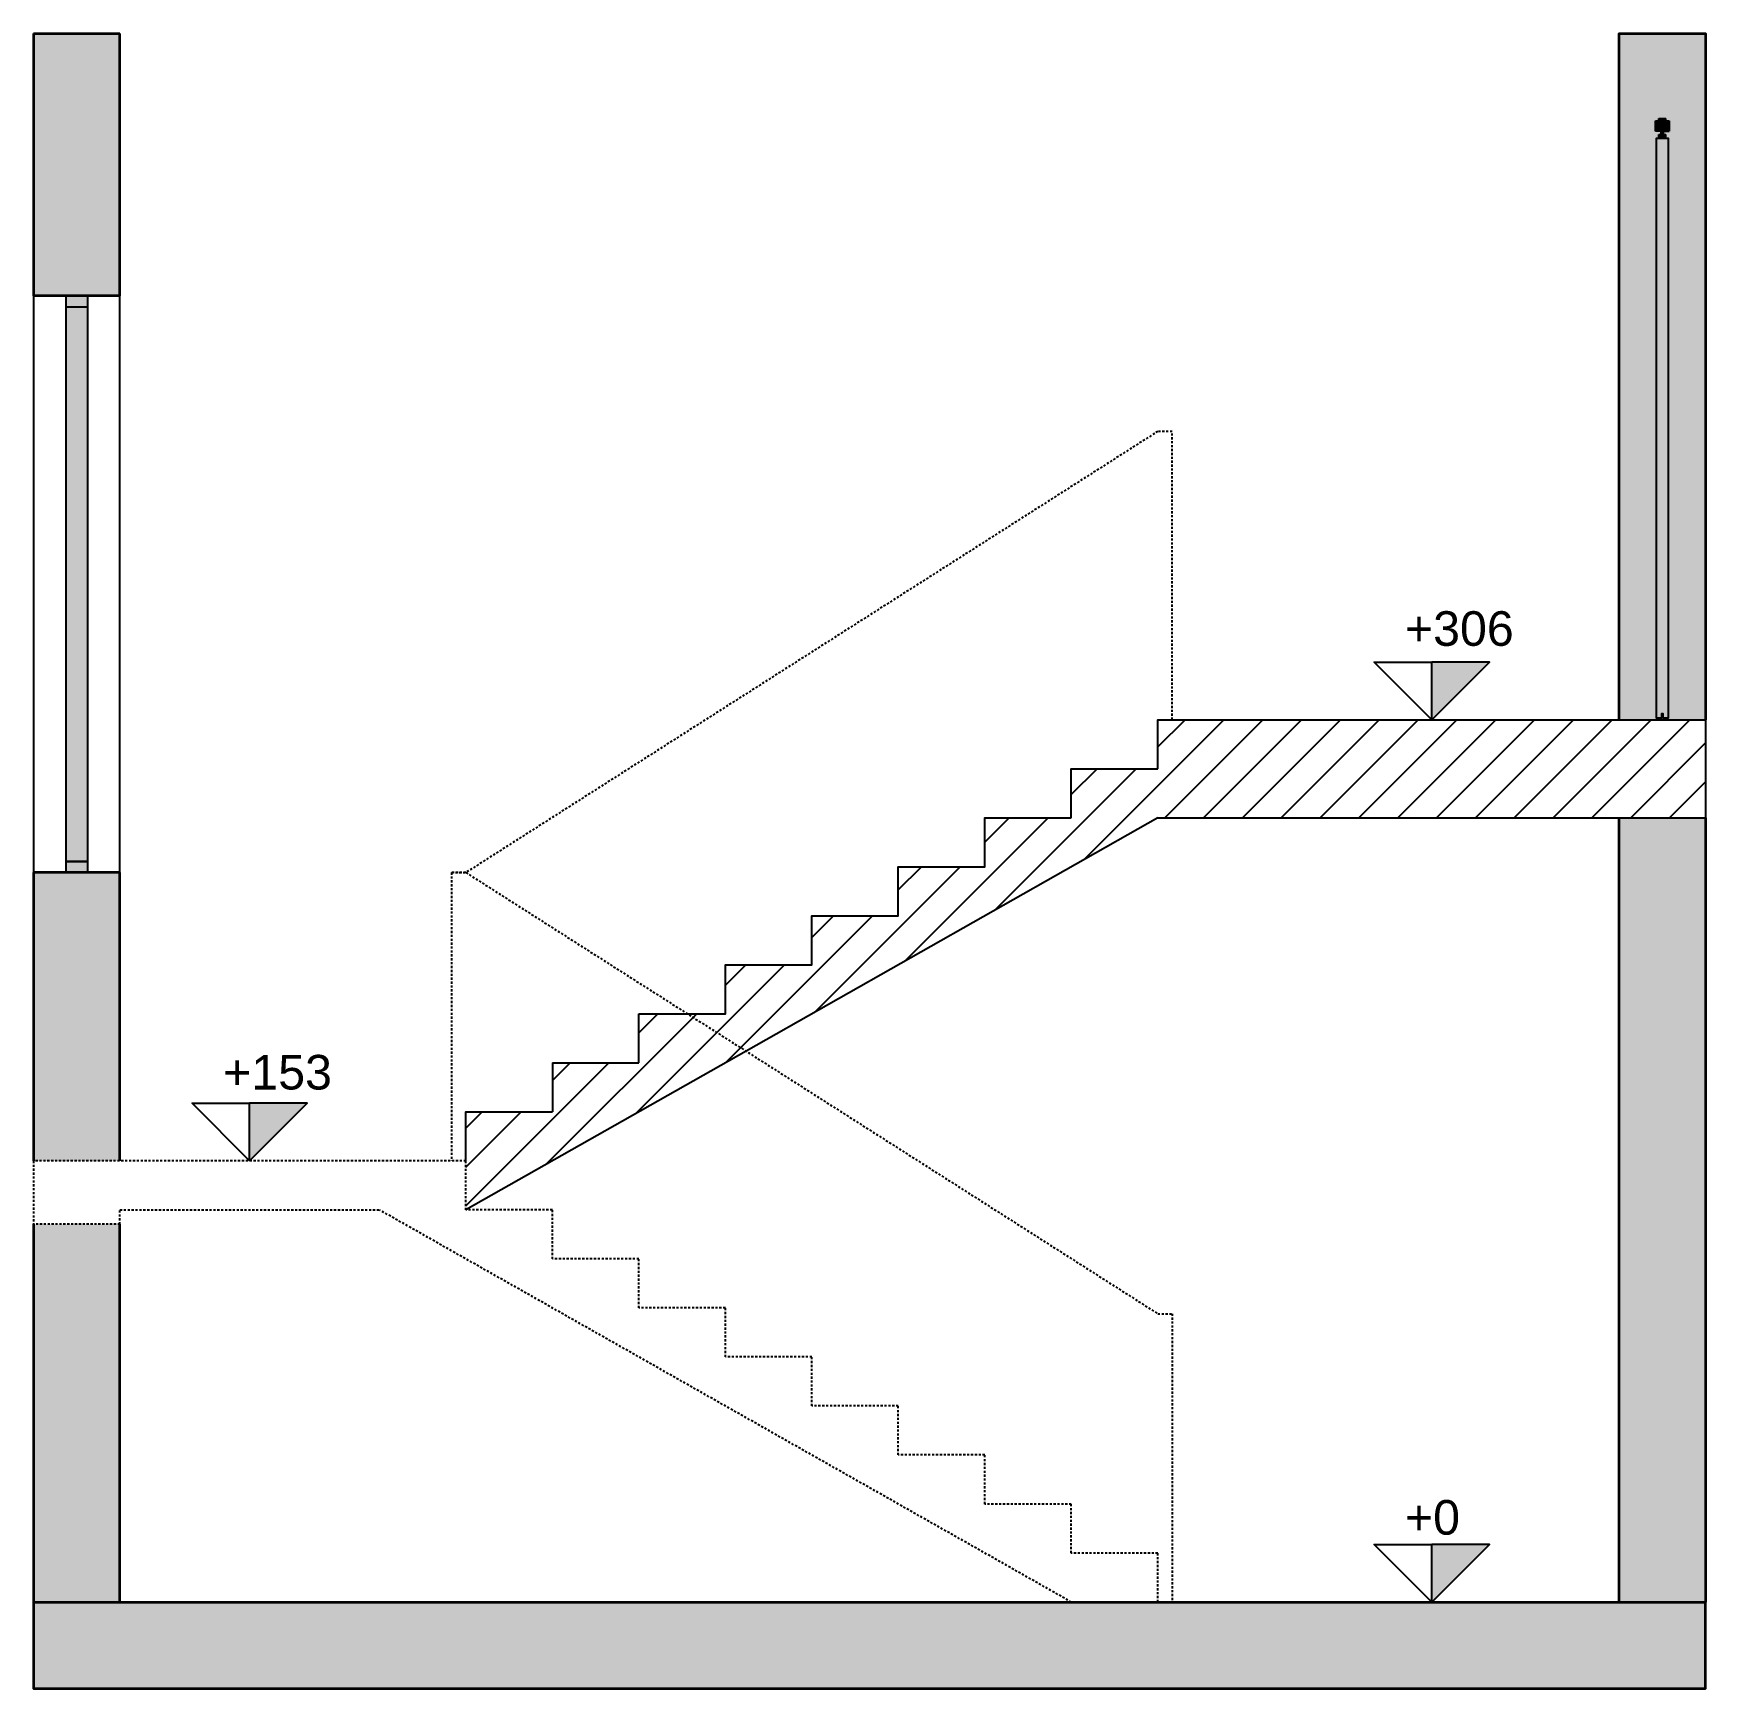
# Model space of a CAD drawing. Header units: millimetres. Extents: x 3381 to 4532, y 992 to 1730.
# Drawn here: x 3952 to 4532, y 1062 to 1636 of the extents above; entities that cross this region are included whole.
import ezdxf

# ---------------------------------------------------------------- set-up
doc = ezdxf.new("R2010")
doc.units = ezdxf.units.MM
doc.linetypes.add('JIS_02_0.7', pattern=[1.35, 0.75, -0.6])
for name, color, linetype in [('ECLISSE', 7, 'Continuous'), ('porte', 42, 'Continuous'), ('solid', 9, 'Continuous'), ('tratteggiate', 7, 'JIS_02_0.7'), ('vetro', 140, 'Continuous')]:
    doc.layers.add(name, color=color, linetype=linetype)
doc.layers.add('muri grandi', color=7, linetype='Continuous', lineweight=35)
doc.styles.get("Standard").update_dxf_attribs({"font": 'arial.ttf'})

msp = doc.modelspace()

# ---------------------------------------------------------------- texts
at = {"char_height": 12, "attachment_point": 1}
for s, insert in [('+306', (4427.87, 1435.35)), ('+153', (4017.941, 1281.483)), ('+0', (4427.87, 1127.105))]:
    msp.add_mtext(s, dxfattribs=dict(at, insert=insert))

# ---------------------------------------------------------------- hatches: boundary and pattern name
h = msp.add_hatch(color=256)
h.dxf.hatch_style = 1
h.paths.add_polyline_path([(4519.556, 1605.432), (4514.756, 1605.432), (4514.756, 1601.882), (4517.874, 1601.882), (4519.556, 1601.882)])
h.paths.add_polyline_path([(4518.406, 1606.232), (4517.256, 1606.232), (4515.906, 1606.232), (4515.906, 1605.432), (4518.406, 1605.432)])
h.paths.add_polyline_path([(4517.556, 1601.882), (4516.756, 1601.882), (4516.756, 1600.632), (4517.556, 1600.632)])
h.paths.add_polyline_path([(4518.406, 1600.632), (4515.906, 1600.632), (4515.906, 1599.432), (4518.406, 1599.432)])
h = msp.add_hatch(color=256)
h.dxf.hatch_style = 1
h.paths.add_polyline_path([(4457.156, 1417.732), (4437.156, 1417.732), (4437.156, 1397.732)])
h = msp.add_hatch()
h.set_pattern_fill('ANSI31', color=256, scale=3)
h.set_pattern_definition([(45, (34.8095, -157.63), (-6.735192, 6.735192), [])])
h.paths.add_polyline_path([(4532.156, 1397.732), (4342.156, 1397.732), (4342.156, 1380.732), (4312.156, 1380.732), (4312.156, 1363.732), (4282.156, 1363.732), (4282.156, 1346.732), (4252.156, 1346.732), (4252.156, 1329.732), (4222.156, 1329.732), (4222.156, 1312.732), (4192.156, 1312.732), (4192.156, 1295.732), (4179.019, 1295.732), (4199.319, 1282.79), (4342.156, 1363.732), (4532.156, 1363.732)])
h.paths.add_polyline_path([(4199.319, 1282.79), (4179.019, 1295.732), (4162.156, 1295.732), (4162.156, 1278.732), (4132.156, 1278.732), (4132.156, 1261.732), (4102.156, 1261.732), (4102.156, 1244.732), (4102.156, 1227.732)])
h = msp.add_hatch(color=256)
h.dxf.hatch_style = 1
h.paths.add_polyline_path([(4047.156, 1264.732), (4027.156, 1264.732), (4027.156, 1244.732)])
h = msp.add_hatch(color=256)
h.dxf.hatch_style = 1
h.paths.add_polyline_path([(4457.156, 1111.732), (4437.156, 1111.732), (4437.156, 1091.732)])
at = {"layer": 'porte'}
h = msp.add_hatch(color=256, dxfattribs=at)
h.dxf.hatch_style = 1
h.paths.add_polyline_path([(4515.156, 1599.432), (4515.156, 1398.232), (4516.826, 1398.232), (4516.826, 1399.733), (4517.486, 1399.733), (4517.486, 1398.232), (4519.156, 1398.232), (4519.156, 1599.432)])
h = msp.add_hatch(color=256, dxfattribs=at)
h.dxf.hatch_style = 1
h.paths.add_polyline_path([(3963.345, 1544.732), (3963.345, 1540.92), (3970.968, 1540.92), (3970.968, 1544.732)])
h.paths.add_polyline_path([(3970.968, 1344.732), (3970.968, 1348.543), (3963.345, 1348.543), (3963.345, 1344.732)])
at = {"layer": 'solid'}
h = msp.add_hatch(color=256, dxfattribs=at)
h.dxf.hatch_style = 1
h.paths.add_polyline_path([(3952.156, 1544.732), (3982.156, 1544.732), (3982.156, 1635.732), (3952.156, 1635.732)])
h.paths.add_polyline_path([(3982.156, 1344.732), (3952.156, 1344.732), (3952.156, 1244.732), (3982.156, 1244.732)])
h.paths.add_polyline_path([(3952.156, 1091.732), (3982.156, 1091.732), (3982.156, 1222.732), (3952.156, 1222.732)])
h.paths.add_polyline_path([(4532.156, 1061.732), (4532.156, 1091.732), (4502.156, 1091.732), (4342.156, 1091.732), (4312.156, 1091.732), (3952.156, 1091.732), (3952.156, 1061.732)])
h = msp.add_hatch(color=256, dxfattribs=at)
h.dxf.hatch_style = 1
h.paths.add_polyline_path([(4502.156, 1397.732), (4532.156, 1397.732), (4532.156, 1635.732), (4502.156, 1635.732)])
h.paths.add_polyline_path([(4515.156, 1599.432), (4515.906, 1599.432), (4515.906, 1600.632), (4516.756, 1600.632), (4516.756, 1601.882), (4514.756, 1601.882), (4514.756, 1605.432), (4515.906, 1605.432), (4515.906, 1606.232), (4517.256, 1606.232), (4518.406, 1606.232), (4518.406, 1605.432), (4519.556, 1605.432), (4519.556, 1601.882), (4517.556, 1601.882), (4517.556, 1600.632), (4518.406, 1600.632), (4518.406, 1599.432), (4519.156, 1599.432), (4519.156, 1398.232), (4517.486, 1398.232), (4517.486, 1399.733), (4516.826, 1399.733), (4516.826, 1398.232), (4515.156, 1398.232)], flags=16)
h = msp.add_hatch(color=256, dxfattribs=at)
h.dxf.hatch_style = 1
h.paths.add_polyline_path([(4532.156, 1363.732), (4502.156, 1363.732), (4502.156, 1091.732), (4532.156, 1091.732)])
at = {"layer": 'vetro'}
h = msp.add_hatch(color=256, dxfattribs=at)
h.dxf.hatch_style = 1
h.paths.add_polyline_path([(3970.968, 1540.92), (3963.345, 1540.92), (3963.345, 1348.543), (3970.968, 1348.543)])

# ---------------------------------------------------------------- linework, layer by layer
for points in [[(4517.874, 1601.882), (4514.756, 1601.882)], [(4517.874, 1601.882), (4519.556, 1601.882)], [(4515.156, 1398.232), (4515.156, 1599.432), (4519.156, 1599.432), (4519.156, 1398.232), (4517.486, 1398.232), (4517.486, 1399.733), (4516.826, 1399.733), (4516.826, 1398.232), (4515.156, 1398.232)], [(3952.156, 1544.732), (3952.156, 1344.732)], [(3963.345, 1544.732), (3963.345, 1540.92), (3970.968, 1540.92), (3970.968, 1544.732)], [(3982.156, 1344.732), (3982.156, 1544.732)], [(3963.345, 1540.92), (3963.345, 1348.543)], [(3970.968, 1348.543), (3970.968, 1540.92)], [(4437.156, 1397.732), (4417.156, 1417.732), (4437.156, 1417.732)], [(4437.156, 1397.732), (4437.156, 1417.732)], [(4437.156, 1397.732), (4457.156, 1417.732), (4437.156, 1417.732)], [(4342.156, 1380.732), (4342.156, 1397.732), (4502.156, 1397.732)], [(4502.156, 1397.732), (4532.156, 1397.732)], [(4502.156, 1397.732), (4532.156, 1397.732)], [(4532.156, 1397.732), (4532.156, 1363.732)], [(4312.156, 1363.732), (4312.156, 1380.732), (4342.156, 1380.732)], [(4162.156, 1295.732), (4192.156, 1295.732), (4192.156, 1312.732), (4222.156, 1312.732), (4222.156, 1329.732), (4252.156, 1329.732), (4252.156, 1346.732), (4282.156, 1346.732), (4282.156, 1363.732), (4312.156, 1363.732)], [(4342.156, 1363.732), (4199.319, 1282.79)], [(4342.156, 1363.732), (4532.156, 1363.732)], [(3970.968, 1344.732), (3970.968, 1348.543), (3963.345, 1348.543), (3963.345, 1344.732)], [(3963.345, 1348.543), (3970.968, 1348.543)], [(4162.156, 1278.732), (4162.156, 1295.732)], [(4199.319, 1282.79), (4102.156, 1227.732)], [(4132.156, 1278.732), (4162.156, 1278.732)], [(4132.156, 1278.732), (4132.156, 1261.732)], [(4027.156, 1244.732), (4007.156, 1264.732), (4027.156, 1264.732)], [(4027.156, 1244.732), (4027.156, 1264.732)], [(4027.156, 1244.732), (4047.156, 1264.732), (4027.156, 1264.732)], [(4102.156, 1244.732), (4102.156, 1261.732), (4132.156, 1261.732)], [(4437.156, 1091.732), (4417.156, 1111.732), (4437.156, 1111.732)], [(4437.156, 1091.732), (4437.156, 1111.732)], [(4437.156, 1091.732), (4457.156, 1111.732), (4437.156, 1111.732)], [(4532.156, 1091.732), (4502.156, 1091.732)], [(4512.156, 1091.732), (4522.156, 1091.732)]]:
    msp.add_lwpolyline(points)
at = {"layer": 'ECLISSE'}
for p, q in [((4514.756, 1601.882), (4514.756, 1605.432)), ((4514.756, 1605.432), (4519.556, 1605.432)), ((4515.906, 1606.232), (4517.256, 1606.232)), ((4515.906, 1605.432), (4515.906, 1606.232)), ((4516.756, 1600.632), (4516.756, 1601.882)), ((4517.256, 1606.232), (4518.406, 1606.232)), ((4517.556, 1600.632), (4517.556, 1601.882)), ((4518.406, 1605.432), (4518.406, 1606.232)), ((4519.556, 1605.432), (4519.556, 1601.882)), ((4515.906, 1599.432), (4515.906, 1600.632)), ((4515.906, 1600.632), (4518.406, 1600.632)), ((4518.406, 1599.432), (4518.406, 1600.632))]:
    msp.add_line(p, q, dxfattribs=at)
at = {"layer": 'ECLISSE', "color": 7}
msp.add_line((4511.756, 1397.732), (4522.556, 1397.732), dxfattribs=at)
at = {"layer": 'muri grandi'}
for points in [[(3952.156, 1635.732), (3952.156, 1544.732)], [(3952.156, 1635.732), (3982.156, 1635.732)], [(3982.156, 1544.732), (3982.156, 1635.732)], [(4502.156, 1397.732), (4502.156, 1635.732), (4532.156, 1635.732), (4532.156, 1397.732)], [(3982.156, 1544.732), (3952.156, 1544.732)], [(4502.156, 1091.732), (4502.156, 1363.732)], [(4532.156, 1363.732), (4532.156, 1091.732)], [(3952.156, 1344.732), (3952.156, 1244.732)], [(3982.156, 1344.732), (3952.156, 1344.732)], [(3982.156, 1244.732), (3982.156, 1344.732)], [(3952.156, 1222.732), (3952.156, 1091.732)], [(3982.156, 1091.732), (3982.156, 1222.732)], [(3952.156, 1091.732), (4312.156, 1091.732)], [(3952.156, 1091.732), (3952.156, 1061.732), (4532.156, 1061.732), (4532.156, 1091.732)], [(4312.156, 1091.732), (4342.156, 1091.732)], [(4342.156, 1091.732), (4532.156, 1091.732)]]:
    msp.add_lwpolyline(points, dxfattribs=at)
at = {"layer": 'porte'}
msp.add_lwpolyline([(3963.345, 1344.732), (3970.968, 1344.732)], dxfattribs=at)
at = {"layer": 'solid'}
for points in [[(4515.156, 1599.432), (4519.156, 1599.432), (4519.156, 1398.232), (4517.486, 1398.232), (4517.486, 1399.733), (4516.826, 1399.733), (4516.826, 1398.232), (4515.156, 1398.232), (4515.156, 1599.432), (4519.156, 1599.432)], [(4515.906, 1599.432), (4518.406, 1599.432)]]:
    msp.add_lwpolyline(points, dxfattribs=at)
at = {"layer": 'tratteggiate'}
for points in [[(4347.156, 1497.732), (4342.156, 1497.732), (4102.156, 1344.732)], [(4347.156, 1397.732), (4347.156, 1497.732)], [(4102.156, 1344.732), (4097.156, 1344.732), (4097.156, 1244.732)], [(4097.156, 1344.732), (4102.156, 1344.732), (4342.156, 1191.732)], [(3952.156, 1244.732), (3952.156, 1222.732)], [(4162.156, 1193.732), (4162.156, 1210.732), (4132.156, 1210.732), (4132.156, 1227.732), (4102.156, 1227.732), (4102.156, 1244.732), (3952.156, 1244.732)], [(3982.156, 1222.732), (3982.156, 1227.732)], [(3982.156, 1227.732), (4072.156, 1227.732)], [(4312.156, 1091.732), (4072.156, 1227.732)], [(3982.156, 1222.732), (3952.156, 1222.732)], [(4192.156, 1193.732), (4162.156, 1193.732)], [(4342.156, 1091.732), (4342.156, 1108.732), (4312.156, 1108.732), (4312.156, 1125.732), (4282.156, 1125.732), (4282.156, 1142.732), (4252.156, 1142.732), (4252.156, 1159.732), (4222.156, 1159.732), (4222.156, 1176.732), (4192.156, 1176.732), (4192.156, 1193.732)], [(4342.156, 1191.732), (4347.156, 1191.732), (4347.156, 1091.732)]]:
    msp.add_lwpolyline(points, dxfattribs=at)

msp.set_redraw_order([(e.dxf.handle, doc.entitydb.next_handle()) for e in msp.query("TEXT MTEXT ATTDEF DIMENSION ARC_DIMENSION")])  # texts and dimensions are drawn at this point

doc.saveas('drawing.dxf')
